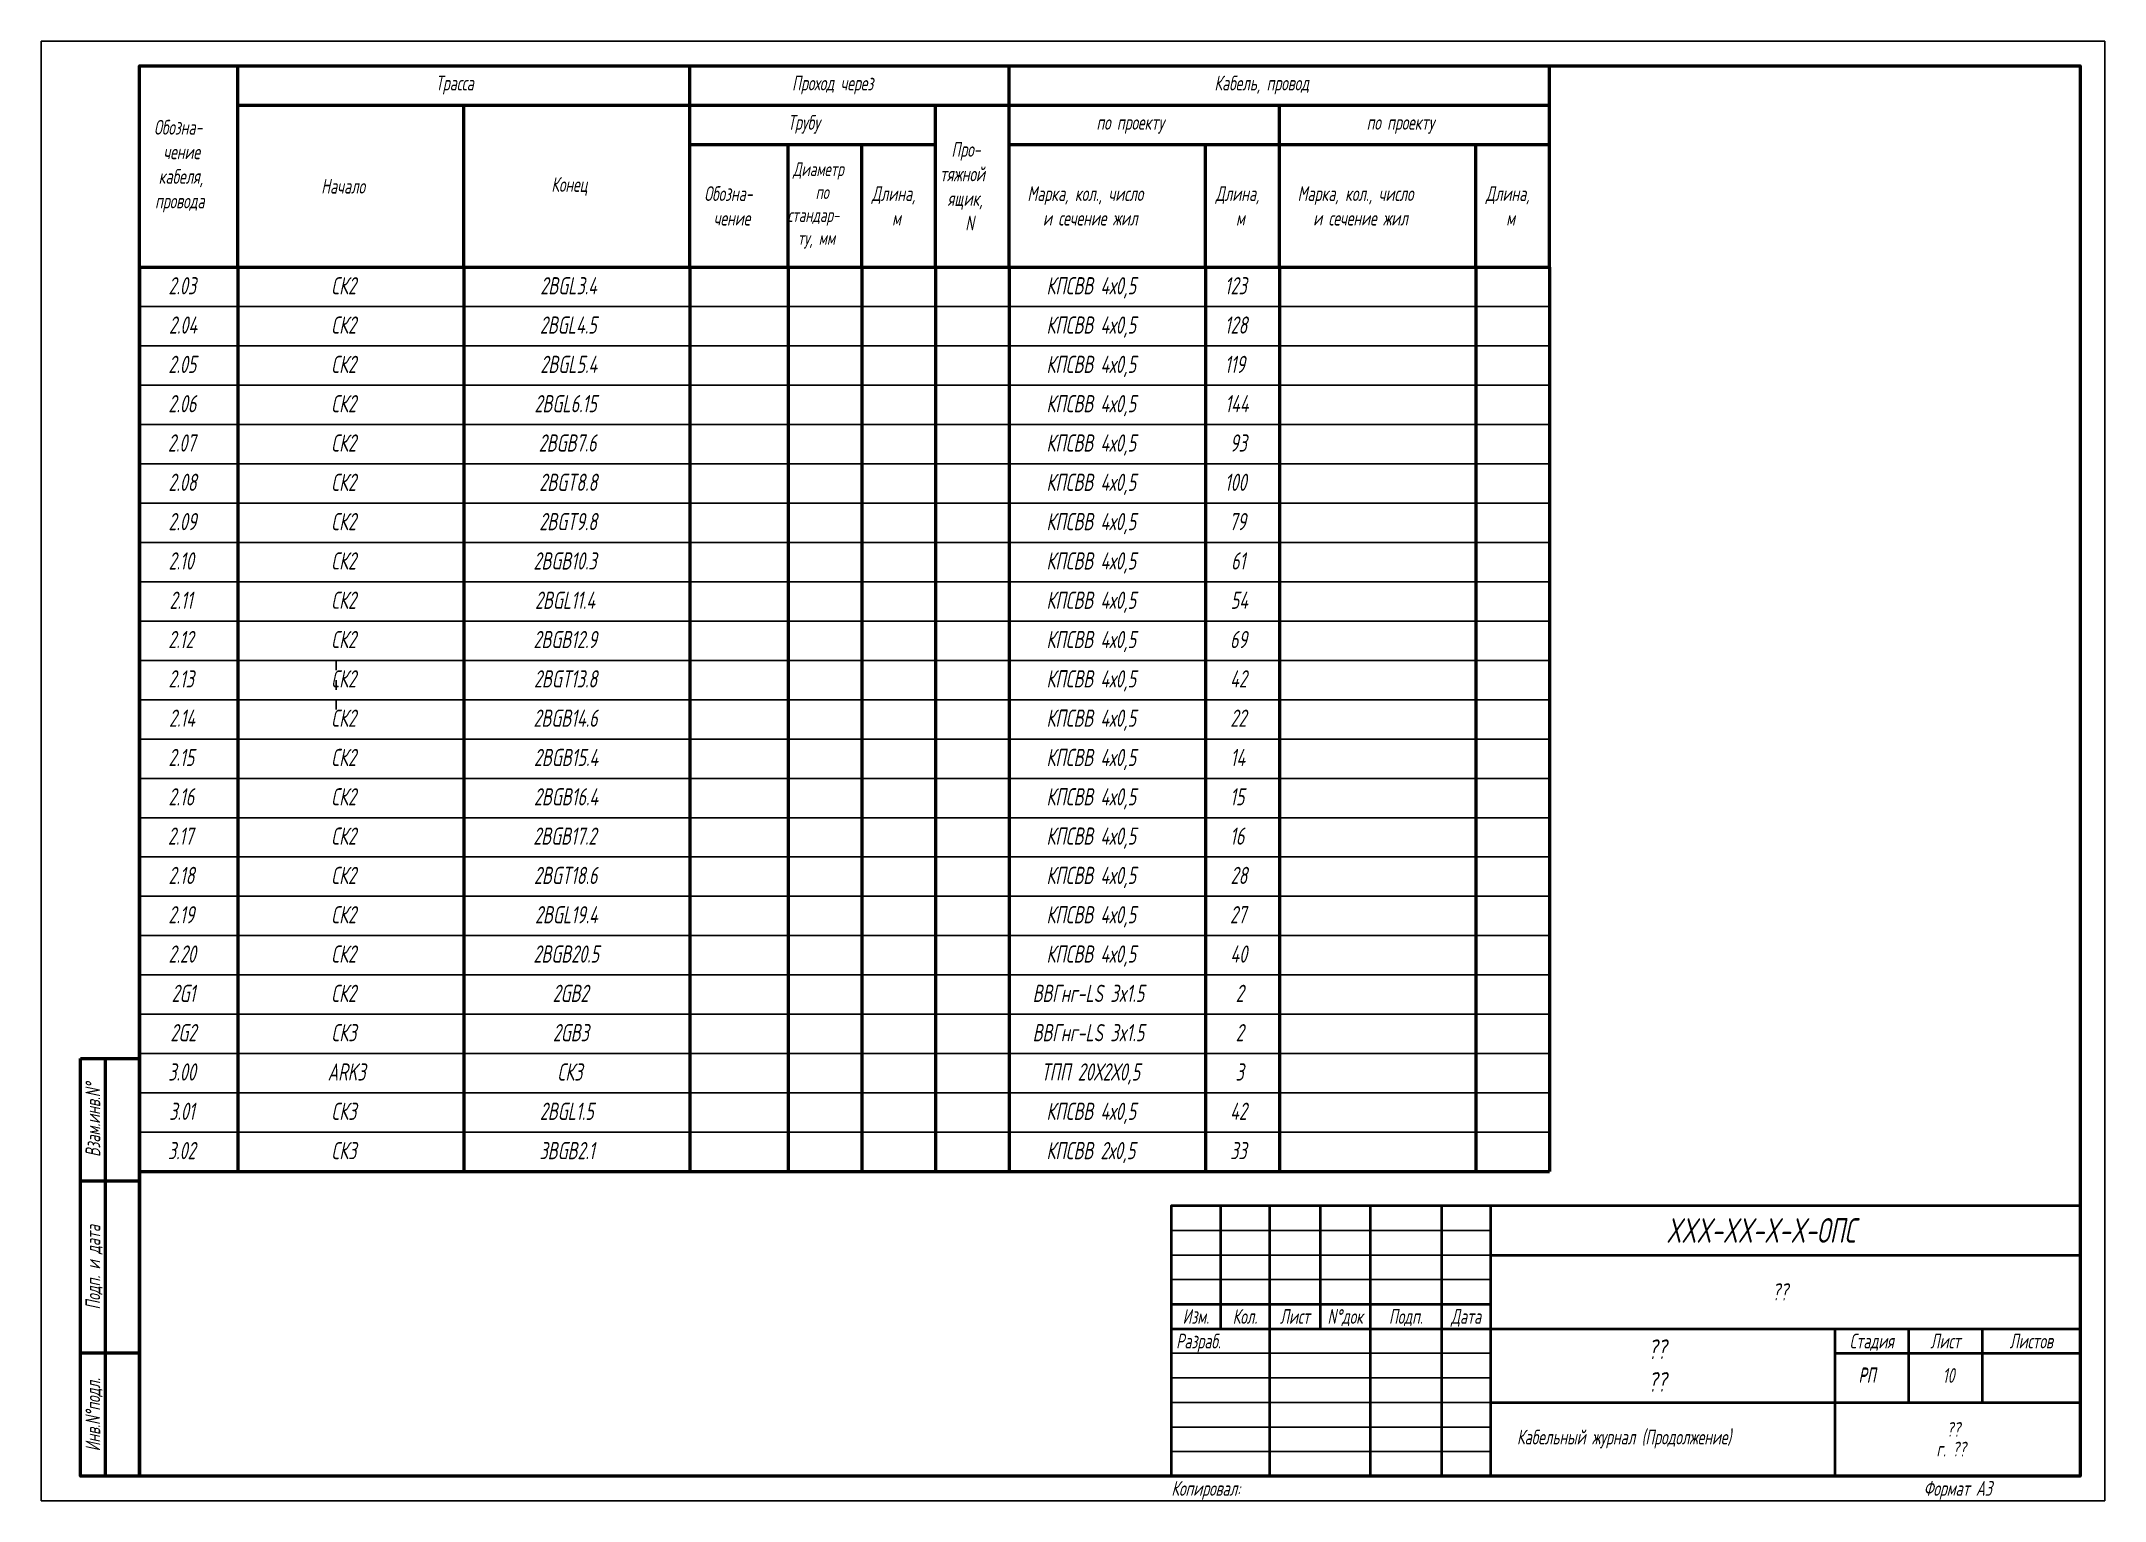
# Model space of a CAD drawing. Extents: x 0 to 1720, y -2086 to 3873.
# Drawn here: x 0 to 420, y 894 to 1191 of the extents above; entities that cross this region are included whole.
import ezdxf
from ezdxf.enums import TextEntityAlignment as Align

# ---------------------------------------------------------------- set-up
doc = ezdxf.new("R2010")
doc.units = 0
doc.layers.add('FORMAT', color=134, linetype='Continuous')
doc.layers.add('TEXT', color=4, linetype='Continuous')
doc.layers.add('TABLE', color=7, linetype='Continuous', lineweight=50)
doc.styles.add('R2_5', font='romant.shx', dxfattribs={"width": 0.65, "oblique": 12, "height": 2.5})

msp = doc.modelspace()

# ---------------------------------------------------------------- texts
at = {"style": 'R2_5', "oblique": 12, "width": 0.65}
for s, p in [('2.03', (25.89, 1139.5)), ('СК2', (59.04, 1139.5)), ('2BGL3.4', (101.58, 1139.5)), ('КПСВВ 4х0,5', (204.6, 1139.5)), ('123', (240.88, 1139.5)), ('2.04', (25.99, 1131.5)), ('СК2', (59.04, 1131.5)), ('2BGL4.5', (101.48, 1131.5)), ('КПСВВ 4х0,5', (204.6, 1131.5)), ('128', (240.88, 1131.5)), ('2.05', (25.89, 1123.5)), ('СК2', (59.04, 1123.5)), ('2BGL5.4', (101.58, 1123.5)), ('КПСВВ 4х0,5', (204.6, 1123.5)), ('119', (240.88, 1123.5)), ('2.06', (25.89, 1115.5)), ('СК2', (59.04, 1115.5)), ('2BGL6.15', (100.39, 1115.5)), ('КПСВВ 4х0,5', (204.6, 1115.5)), ('144', (240.98, 1115.5)), ('2.07', (25.78, 1107.5)), ('СК2', (59.04, 1107.5)), ('2BGB7.6', (101.26, 1107.5)), ('КПСВВ 4х0,5', (204.6, 1107.5)), ('93', (241.96, 1107.5)), ('2.08', (25.89, 1099.5)), ('СК2', (59.04, 1099.5)), ('2BGT8.8', (101.37, 1099.5)), ('КПСВВ 4х0,5', (204.6, 1099.5)), ('100', (240.89, 1099.5)), ('2.09', (25.89, 1091.5)), ('СК2', (59.04, 1091.5)), ('2BGT9.8', (101.37, 1091.5)), ('КПСВВ 4х0,5', (204.6, 1091.5)), ('79', (241.8, 1091.5)), ('2.10', (25.91, 1083.5)), ('СК2', (59.04, 1083.5)), ('2BGB10.3', (100.18, 1083.5)), ('КПСВВ 4х0,5', (204.6, 1083.5)), ('61', (242.18, 1083.5)), ('2.11', (26.11, 1075.5)), ('СК2', (59.04, 1075.5)), ('2BGL11.4', (100.5, 1075.5)), ('КПСВВ 4х0,5', (204.6, 1075.5)), ('54', (242.1, 1075.5)), ('2.12', (25.85, 1067.5)), ('СК2', (59.04, 1067.5)), ('2BGB12.9', (100.18, 1067.5)), ('КПСВВ 4х0,5', (204.6, 1067.5)), ('69', (241.96, 1067.5)), ('2.13', (25.89, 1059.5)), ('СК2', (59.04, 1059.5)), ('2BGT13.8', (100.29, 1059.5)), ('КПСВВ 4х0,5', (204.6, 1059.5)), ('42', (241.98, 1059.5)), ('2.14', (25.99, 1051.5)), ('СК2', (59.04, 1051.5)), ('2BGB14.6', (100.18, 1051.5)), ('КПСВВ 4х0,5', (204.6, 1051.5)), ('22', (242.03, 1051.5)), ('2.15', (25.89, 1043.5)), ('СК2', (59.04, 1043.5)), ('2BGB15.4', (100.28, 1043.5)), ('КПСВВ 4х0,5', (204.6, 1043.5)), ('14', (242.06, 1043.5)), ('2.16', (25.89, 1035.5)), ('СК2', (59.04, 1035.5)), ('2BGB16.4', (100.28, 1035.5)), ('КПСВВ 4х0,5', (204.6, 1035.5)), ('15', (241.96, 1035.5)), ('2.17', (25.78, 1027.5)), ('СК2', (59.04, 1027.5)), ('2BGB17.2', (100.14, 1027.5)), ('КПСВВ 4х0,5', (204.6, 1027.5)), ('16', (241.96, 1027.5)), ('2.18', (25.89, 1019.5)), ('СК2', (59.04, 1019.5)), ('2BGT18.6', (100.29, 1019.5)), ('КПСВВ 4х0,5', (204.6, 1019.5)), ('28', (242.07, 1019.5)), ('2.19', (25.89, 1011.5)), ('СК2', (59.04, 1011.5)), ('2BGL19.4', (100.5, 1011.5)), ('КПСВВ 4х0,5', (204.6, 1011.5)), ('27', (241.96, 1011.5)), ('2.20', (25.91, 1003.5)), ('СК2', (59.04, 1003.5)), ('2BGB20.5', (100.18, 1003.5)), ('КПСВВ 4х0,5', (204.6, 1003.5)), ('40', (242.03, 1003.5)), ('2G1', (26.54, 995.5)), ('СК2', (59.04, 995.5)), ('2GB2', (104.09, 995.5)), ('ВВГнг-LS 3x1.5', (201.79, 995.5)), ('2', (243.12, 995.5)), ('2G2', (26.29, 987.5)), ('СК3', (59.07, 987.5)), ('2GB3', (104.13, 987.5)), ('ВВГнг-LS 3x1.5', (201.79, 987.5)), ('2', (243.12, 987.5)), ('3.00', (25.84, 979.5)), ('ARK3', (58.29, 979.5)), ('СК3', (105.07, 979.5)), ('ТПП 20Х2Х0,5', (203.57, 979.5)), ('3', (243.08, 979.5)), ('3.01', (26.04, 971.5)), ('СК3', (59.07, 971.5)), ('2BGL1.5', (101.48, 971.5)), ('КПСВВ 4х0,5', (204.6, 971.5)), ('42', (241.98, 971.5)), ('3.02', (25.78, 963.5)), ('СК3', (59.07, 963.5)), ('3BGB2.1', (101.41, 963.5)), ('КПСВВ 2х0,5', (204.6, 963.5)), ('33', (242, 963.5))]:
    msp.add_text(s, height=3.5, dxfattribs=at).set_placement(p)
at = {"layer": 'FORMAT', "style": 'R2_5', "oblique": 12, "width": 0.65}
for s, height, p in [('Трасса', 3, (80.28, 1181)), ('Проход через', 3, (152.82, 1181)), ('Кабель, провод', 3, (238.79, 1181)), ('Трубу', 3, (151.96, 1173)), ('Обозна-', 3, (22.95, 1172)), ('по проекту', 3, (214.77, 1173)), ('по проекту', 3, (269.77, 1173)), ('чение', 3, (24.85, 1167)), ('Про-', 3, (185.26, 1167.5)), ('кабеля,', 3, (23.89, 1162)), ('Диаметр', 2.8, (153.02, 1163.57)), ('тяжной', 3, (182.93, 1162.5)), ('Начало', 3, (56.98, 1160)), ('Конец', 3, (103.82, 1160.36)), ('Обозна-', 3, (134.95, 1158.5)), ('по', 2.8, (157.61, 1158.9)), ('Длина,', 3, (169.04, 1158.5)), ('ящик,', 3, (184.5, 1157.5)), ('Марка, кол., число', 3, (200.72, 1158.5)), ('Длина,', 3, (239.04, 1158.5)), ('Марка, кол., число', 3, (255.72, 1158.5)), ('Длина,', 3, (294.04, 1158.5)), ('провода', 3, (23.16, 1157)), ('чение', 3, (136.85, 1153.5)), ('стандар-', 2.8, (151.91, 1154.23)), ('м', 3, (173.17, 1153.5)), ('N', 3, (188.07, 1152.5)), ('и сечение жил', 3, (203.88, 1153.5)), ('м', 3, (243.17, 1153.5)), ('и сечение жил', 3, (258.88, 1153.5)), ('м', 3, (298.17, 1153.5)), ('ту, мм', 2.8, (153.97, 1149.57)), ('Разраб.', 3, (231, 925)), ('??', 3, (387.79, 907)), ('г. ??', 3, (385.74, 903))]:
    msp.add_text(s, height=height, dxfattribs=at).set_placement(p)
for s, p in [('Изм.', (235, 930)), ('Кол.', (245, 930)), ('Лист', (255.16, 930)), ('N%%dдок', (265.41, 930)), ('Подп.', (277.75, 930)), ('Дата', (290, 930))]:
    msp.add_text(s, height=3, dxfattribs=at).set_placement(p, align=Align.CENTER)
at = {"layer": 'FORMAT', "style": 'R2_5', "width": 0.65}
for s, oblique, p in [('Стадия', 12, (372.58, 926.5)), ('Лист', 12, (387.58, 926.5)), ('Листов', 12, (405.04, 926.5)), ('Формат А3', 15, (390.04, 896.5))]:
    msp.add_text(s, height=3, dxfattribs=dict(at, oblique=oblique)).set_placement(p, align=Align.MIDDLE_CENTER)
at = {"layer": 'FORMAT', "style": 'R2_5', "oblique": 15, "width": 0.65}
msp.add_text('Копировал:', height=3, dxfattribs=at).set_placement((230, 896.5), align=Align.MIDDLE_LEFT)
at = {"layer": 'TEXT', "style": 'R2_5', "oblique": 12, "width": 0.65}
for s, p in [('Взам.инв.N%%d', (10.5, 971.5)), ('Подп. и дата', (10.5, 941.5)), ('Инв.N%%dподл.', (10.5, 911.5))]:
    msp.add_text(s, height=3, rotation=90, dxfattribs=at).set_placement(p, align=Align.MIDDLE_CENTER)
for s, height, p in [('XXX-XX-X-X-ОПС', 5, (330.77, 946.5)), ('??', 3.5, (352.28, 934.75)), ('??', 4, (327.05, 922.83)), ('??', 4, (327.05, 916.17)), ('Кабельный журнал (Продолжение)', 3, (300.37, 905.46))]:
    msp.add_text(s, height=height, dxfattribs=at).set_placement(p)
for s, p in [('РП', (371.63, 919.62)), ('РП', (371.63, 919.49)), ('10', (388.22, 919.49))]:
    msp.add_text(s, height=3, dxfattribs=at).set_placement(p, align=Align.MIDDLE_CENTER)

# ---------------------------------------------------------------- linework, layer by layer
for p, q in [((20, 1137), (307, 1137)), ((20, 1129), (307, 1129)), ((20, 1121), (307, 1121)), ((20, 1113), (307, 1113)), ((20, 1105), (307, 1105)), ((20, 1097), (307, 1097)), ((252, 1085), (252, 1095)), ((20, 1089), (307, 1089)), ((20, 1081), (307, 1081)), ((252, 1070), (252, 1080)), ((20, 1073), (307, 1073)), ((20, 1065), (307, 1065)), ((60, 1063), (60, 1065)), ((132, 1063), (132, 1065)), ((252, 1055), (252, 1065)), ((60, 1059), (60, 1061)), ((132, 1059), (132, 1061)), ((20, 1057), (307, 1057)), ((60, 1055), (60, 1057)), ((132, 1055), (132, 1057)), ((20, 1049), (307, 1049)), ((20, 1041), (307, 1041)), ((20, 1033), (307, 1033)), ((20, 1025), (307, 1025)), ((20, 1017), (307, 1017)), ((20, 1009), (307, 1009)), ((20, 1001), (307, 1001)), ((20, 993), (307, 993)), ((20, 985), (307, 985)), ((20, 977), (307, 977)), ((20, 969), (307, 969))]:
    msp.add_line(p, q)
at = {"layer": 'FORMAT', "lineweight": 50}
for p, q in [((13, 984), (13, 899)), ((20, 959), (8, 959)), ((20, 924), (8, 924))]:
    msp.add_line(p, q, dxfattribs=at)
at = {"layer": 'FORMAT', "lineweight": 40}
for p, q in [((240, 954), (240, 929)), ((250, 954), (250, 899)), ((260.31, 954), (260.31, 929)), ((270.5, 954), (270.5, 899)), ((285, 954), (285, 899)), ((295, 954), (295, 899)), ((295, 944), (415, 944)), ((230, 934), (295, 934)), ((230, 929), (415, 929)), ((365.08, 929), (365.08, 899)), ((380.08, 929), (380.08, 914)), ((395.08, 929), (395.08, 914)), ((365.08, 924), (415, 924)), ((295, 914), (415, 914))]:
    msp.add_line(p, q, dxfattribs=at)
at = {"layer": 'FORMAT', "lineweight": -3}
for p, q in [((230, 949), (295, 949)), ((295, 944), (230, 944)), ((230, 939), (295, 939)), ((230, 924), (295, 924)), ((230, 919), (295, 919)), ((295, 914), (230, 914)), ((230, 909), (295, 909)), ((230, 904), (295, 904))]:
    msp.add_line(p, q, dxfattribs=at)
at = {"layer": 'FORMAT'}
msp.add_lwpolyline([(0, 1191), (420, 1191), (420, 894), (0, 894)], close=True, dxfattribs=at)
at = {"layer": 'FORMAT', "lineweight": 50}
for points in [[(20, 899), (20, 1186), (415, 1186), (415, 899)], [(8, 984), (20, 984), (20, 899), (8, 899)]]:
    msp.add_lwpolyline(points, close=True, dxfattribs=at)
at = {"layer": 'FORMAT', "lineweight": 40}
msp.add_lwpolyline([(230, 899), (415, 899), (415, 954), (230, 954)], close=True, dxfattribs=at)
at = {"layer": 'TABLE'}
for p, q in [((20, 1186), (307, 1186)), ((20, 1145), (20, 1186)), ((40, 1145), (40, 1186)), ((132, 1145), (132, 1186)), ((197, 1145), (197, 1186)), ((307, 1145), (307, 1186)), ((40, 1178), (307, 1178)), ((86, 1145), (86, 1178)), ((182, 1145), (182, 1178)), ((252, 1145), (252, 1178)), ((132, 1170), (182, 1170)), ((152, 1145), (152, 1170)), ((167, 1145), (167, 1170)), ((197, 1170), (307, 1170)), ((237, 1145), (237, 1170)), ((292, 1145), (292, 1170)), ((20, 1145), (20, 961)), ((20, 1145), (307, 1145)), ((40, 1145), (40, 961)), ((86, 1145), (86, 961)), ((132, 1145), (132, 961)), ((152, 1145), (152, 961)), ((167, 1145), (167, 961)), ((182, 1145), (182, 961)), ((197, 1145), (197, 961)), ((237, 1145), (237, 961)), ((252, 1145), (252, 961)), ((292, 1145), (292, 961)), ((307, 1145), (307, 961)), ((20, 961), (307, 961))]:
    msp.add_line(p, q, dxfattribs=at)

msp.set_redraw_order([(e.dxf.handle, doc.entitydb.next_handle()) for e in msp.query("TEXT MTEXT ATTDEF DIMENSION ARC_DIMENSION")])  # texts and dimensions are drawn at this point

doc.saveas('drawing.dxf')
